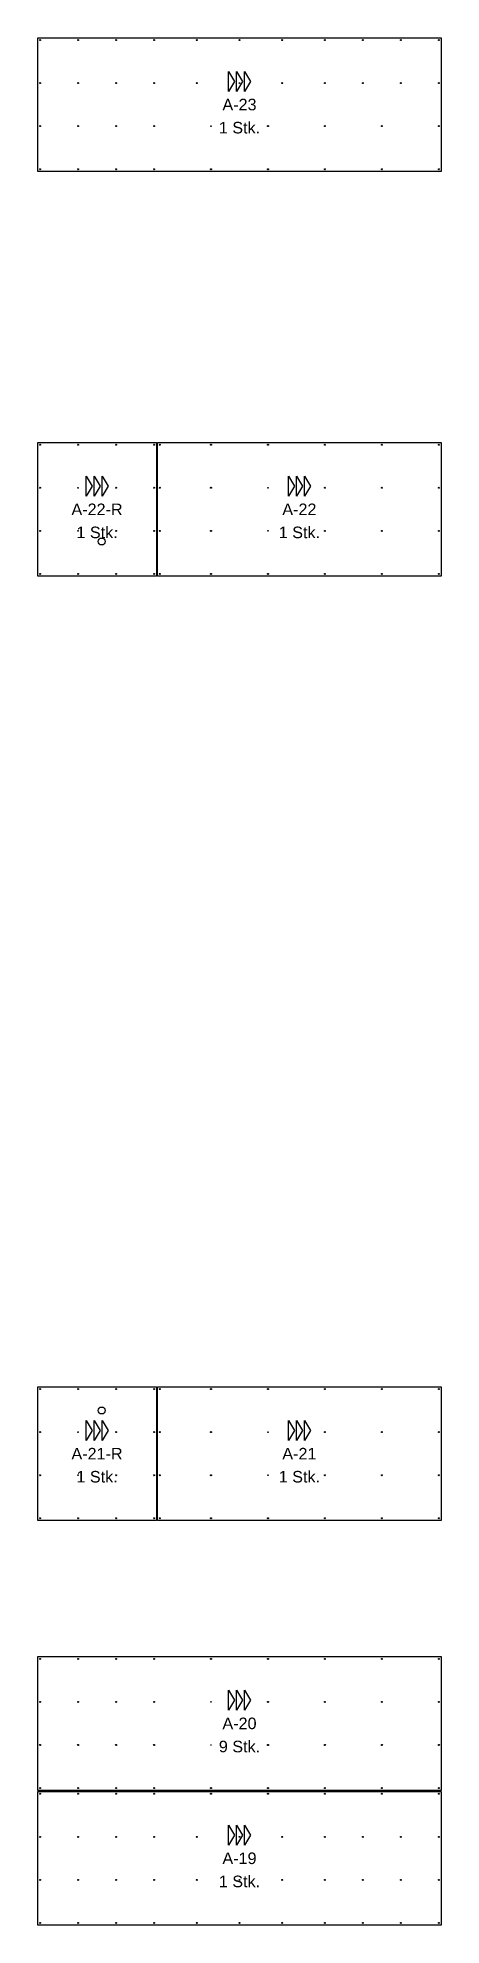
# Model space of a CAD drawing. Header units: millimetres. Extents: x 3800000 to 6300000, y 450000 to 1350000.
# Drawn here: x 5470505 to 5473995, y 901958 to 918282 of the extents above; entities that cross this region are included whole.
import ezdxf

# ---------------------------------------------------------------- set-up
doc = ezdxf.new("R2010")
doc.units = ezdxf.units.MM
for name, color, linetype, true_color in [('ANSICHT Paneel Verlegerichtung', 1, 'Continuous', 0xff0000), ('Bohr', 3, 'Continuous', 0x00ff00), ('Outside', 2, 'Continuous', 0xffff00), ('TXT', 7, 'Continuous', 0xffffff)]:
    doc.layers.add(name, color=color, linetype=linetype, true_color=true_color)
doc.styles.add('Arial Regular', font='arial.ttf')

msp = doc.modelspace()

# ---------------------------------------------------------------- texts
at = {"layer": 'TXT', "char_height": 100, "attachment_point": 5, "style": 'Arial Regular'}
for s, insert, width in [('A-23', (5472249.9, 917703.3), 776.087), ('1 Stk.', (5472250, 917503.3), 857.609), ('A-22-R', (5471017.8, 914203.3), 1078.261), ('A-22', (5472767.8, 914203.3), 773.913), ('1 Stk.', (5471017.9, 914003.3), 857.609), ('1 Stk.', (5472767.9, 914003.3), 857.609), ('A-21-R', (5471017.8, 906036.7), 1078.261), ('A-21', (5472767.8, 906036.7), 738.043), ('1 Stk.', (5471017.9, 905836.7), 857.609), ('1 Stk.', (5472767.9, 905836.7), 857.609), ('A-20', (5472249.9, 903703.3), 776.087), ('9 Stk.', (5472250, 903503.3), 876.087), ('A-19', (5472249.9, 902536.7), 777.174), ('1 Stk.', (5472250, 902336.7), 857.609)]:
    msp.add_mtext(s, dxfattribs=dict(at, insert=insert, width=width))

# ---------------------------------------------------------------- linework, layer by layer
at = {"layer": 'ANSICHT Paneel Verlegerichtung'}
for points in [[(5472154.5, 917817.3), (5472154.5, 917990.9), (5472206.6, 917904.1)], [(5472224, 917817.3), (5472224, 917990.9), (5472276, 917904.1)], [(5472293.4, 917817.3), (5472293.4, 917990.9), (5472345.5, 917904.1)], [(5470922.4, 914317.3), (5470922.4, 914490.9), (5470974.5, 914404.1)], [(5470991.8, 914317.3), (5470991.8, 914490.9), (5471043.9, 914404.1)], [(5471061.2, 914317.3), (5471061.2, 914490.9), (5471113.3, 914404.1)], [(5472672.4, 914317.3), (5472672.4, 914490.9), (5472724.5, 914404.1)], [(5472741.8, 914317.3), (5472741.8, 914490.9), (5472793.9, 914404.1)], [(5472811.2, 914317.3), (5472811.2, 914490.9), (5472863.3, 914404.1)], [(5470922.4, 906150.6), (5470922.4, 906324.2), (5470974.5, 906237.4)], [(5470991.8, 906150.6), (5470991.8, 906324.2), (5471043.9, 906237.4)], [(5471061.2, 906150.6), (5471061.2, 906324.2), (5471113.3, 906237.4)], [(5472672.4, 906150.6), (5472672.4, 906324.2), (5472724.5, 906237.4)], [(5472741.8, 906150.6), (5472741.8, 906324.2), (5472793.9, 906237.4)], [(5472811.2, 906150.6), (5472811.2, 906324.2), (5472863.3, 906237.4)], [(5472154.5, 903817.3), (5472154.5, 903990.9), (5472206.6, 903904.1)], [(5472224, 903817.3), (5472224, 903990.9), (5472276, 903904.1)], [(5472293.4, 903817.3), (5472293.4, 903990.9), (5472345.5, 903904.1)], [(5472154.5, 902650.6), (5472154.5, 902824.2), (5472206.6, 902737.4)], [(5472224, 902650.6), (5472224, 902824.2), (5472276, 902737.4)], [(5472293.4, 902650.6), (5472293.4, 902824.2), (5472345.5, 902737.4)]]:
    msp.add_lwpolyline(points, close=True, dxfattribs=at)
at = {"layer": 'Bohr', "linetype": 'ByBlock', "lineweight": -2}
for centre, radius in [((5470525, 918261.7), 4.25), ((5470853.6, 918261.7), 4.25), ((5471182.1, 918261.7), 4.25), ((5471510.7, 918261.7), 4.25), ((5471880.4, 918261.7), 4.25), ((5472250, 918261.7), 4.25), ((5472619.6, 918261.7), 4.25), ((5472989.3, 918261.7), 4.25), ((5473317.9, 918261.7), 4.25), ((5473646.4, 918261.7), 4.25), ((5473975, 918261.7), 4.25), ((5470525, 917889.4), 4.25), ((5470853.6, 917889.4), 4.25), ((5471182.1, 917889.4), 4.25), ((5471510.7, 917889.4), 4.25), ((5471880.4, 917889.4), 4.25), ((5472250, 917889.4), 2.55), ((5472619.6, 917889.4), 4.25), ((5472989.3, 917889.4), 4.25), ((5473317.9, 917889.4), 4.25), ((5473646.4, 917889.4), 4.25), ((5473975, 917889.4), 4.25), ((5470525, 917517.2), 4.25), ((5470853.6, 917517.2), 4.25), ((5471182.1, 917517.2), 4.25), ((5471510.7, 917517.2), 4.25), ((5472003.6, 917517.2), 2.55), ((5472496.4, 917517.2), 4.25), ((5472989.3, 917517.2), 4.25), ((5473482.1, 917517.2), 4.25), ((5473975, 917517.2), 4.25), ((5470525, 917145), 4.25), ((5470853.6, 917145), 4.25), ((5471182.1, 917145), 4.25), ((5471510.7, 917145), 4.25), ((5472003.6, 917145), 4.25), ((5472496.4, 917145), 4.25), ((5472989.3, 917145), 4.25), ((5473482.1, 917145), 4.25), ((5473975, 917145), 4.25), ((5470525, 914761.7), 4.25), ((5470853.6, 914761.7), 4.25), ((5471182.1, 914761.7), 4.25), ((5471510.7, 914761.7), 4.25), ((5471560.7, 914761.7), 4.25), ((5472003.6, 914761.7), 4.25), ((5472496.4, 914761.7), 4.25), ((5472989.3, 914761.7), 4.25), ((5473482.1, 914761.7), 4.25), ((5473975, 914761.7), 4.25), ((5470525, 914389.4), 4.25), ((5470853.6, 914389.4), 2.55), ((5471182.1, 914389.4), 4.25), ((5471510.7, 914389.4), 4.25), ((5471560.7, 914389.4), 4.25), ((5472003.6, 914389.4), 4.25), ((5472496.4, 914389.4), 2.55), ((5472989.3, 914389.4), 4.25), ((5473482.1, 914389.4), 4.25), ((5473975, 914389.4), 4.25), ((5470525, 914017.2), 4.25), ((5470853.6, 914017.2), 2.55), ((5471182.1, 914017.2), 4.25), ((5471510.7, 914017.2), 4.25), ((5471560.7, 914017.2), 4.25), ((5472003.6, 914017.2), 4.25), ((5472496.4, 914017.2), 2.55), ((5472989.3, 914017.2), 4.25), ((5473482.1, 914017.2), 4.25), ((5473975, 914017.2), 4.25), ((5470525, 913645), 4.25), ((5470853.6, 913645), 4.25), ((5471182.1, 913645), 4.25), ((5471510.7, 913645), 4.25), ((5471560.7, 913645), 4.25), ((5472003.6, 913645), 4.25), ((5472496.4, 913645), 4.25), ((5472989.3, 913645), 4.25), ((5473482.1, 913645), 4.25), ((5473975, 913645), 4.25), ((5470525, 906595), 4.25), ((5470853.6, 906595), 4.25), ((5471182.1, 906595), 4.25), ((5471510.7, 906595), 4.25), ((5471560.7, 906595), 4.25), ((5472003.6, 906595), 4.25), ((5472496.4, 906595), 4.25), ((5472989.3, 906595), 4.25), ((5473482.1, 906595), 4.25), ((5473975, 906595), 4.25), ((5470525, 906222.8), 4.25), ((5470853.6, 906222.8), 2.55), ((5471182.1, 906222.8), 4.25), ((5471510.7, 906222.8), 4.25), ((5471560.7, 906222.8), 4.25), ((5472003.6, 906222.8), 4.25), ((5472496.4, 906222.8), 2.55), ((5472989.3, 906222.8), 4.25), ((5473482.1, 906222.8), 4.25), ((5473975, 906222.8), 4.25), ((5470525, 905850.6), 4.25), ((5470853.6, 905850.6), 2.55), ((5471182.1, 905850.6), 4.25), ((5471510.7, 905850.6), 4.25), ((5471560.7, 905850.6), 4.25), ((5472003.6, 905850.6), 4.25), ((5472496.4, 905850.6), 2.55), ((5472989.3, 905850.6), 4.25), ((5473482.1, 905850.6), 4.25), ((5473975, 905850.6), 4.25), ((5470525, 905478.3), 4.25), ((5470853.6, 905478.3), 4.25), ((5471182.1, 905478.3), 4.25), ((5471510.7, 905478.3), 4.25), ((5471560.7, 905478.3), 4.25), ((5472003.6, 905478.3), 4.25), ((5472496.4, 905478.3), 4.25), ((5472989.3, 905478.3), 4.25), ((5473482.1, 905478.3), 4.25), ((5473975, 905478.3), 4.25), ((5470525, 904261.7), 4.25), ((5470853.6, 904261.7), 4.25), ((5471182.1, 904261.7), 4.25), ((5471510.7, 904261.7), 4.25), ((5472003.6, 904261.7), 4.25), ((5472496.4, 904261.7), 4.25), ((5472989.3, 904261.7), 4.25), ((5473482.1, 904261.7), 4.25), ((5473975, 904261.7), 4.25), ((5470525, 903889.4), 4.25), ((5470853.6, 903889.4), 4.25), ((5471182.1, 903889.4), 4.25), ((5471510.7, 903889.4), 4.25), ((5472003.6, 903889.4), 2.55), ((5472496.4, 903889.4), 4.25), ((5472989.3, 903889.4), 4.25), ((5473482.1, 903889.4), 4.25), ((5473975, 903889.4), 4.25), ((5470525, 903517.2), 4.25), ((5470853.6, 903517.2), 4.25), ((5471182.1, 903517.2), 4.25), ((5471510.7, 903517.2), 4.25), ((5472003.6, 903517.2), 2.55), ((5472496.4, 903517.2), 4.25), ((5472989.3, 903517.2), 4.25), ((5473482.1, 903517.2), 4.25), ((5473975, 903517.2), 4.25), ((5470525, 903145), 4.25), ((5470525, 903095), 4.25), ((5470853.6, 903145), 4.25), ((5470853.6, 903095), 4.25), ((5471182.1, 903145), 4.25), ((5471182.1, 903095), 4.25), ((5471510.7, 903145), 4.25), ((5471510.7, 903095), 4.25), ((5472003.6, 903145), 4.25), ((5472003.6, 903095), 4.25), ((5472496.4, 903145), 4.25), ((5472496.4, 903095), 4.25), ((5472989.3, 903145), 4.25), ((5472989.3, 903095), 4.25), ((5473482.1, 903145), 4.25), ((5473482.1, 903095), 4.25), ((5473975, 903145), 4.25), ((5473975, 903095), 4.25), ((5470525, 902722.8), 4.25), ((5470853.6, 902722.8), 4.25), ((5471182.1, 902722.8), 4.25), ((5471510.7, 902722.8), 4.25), ((5471880.4, 902722.8), 4.25), ((5472250, 902722.8), 2.55), ((5472619.6, 902722.8), 4.25), ((5472989.3, 902722.8), 4.25), ((5473317.9, 902722.8), 4.25), ((5473646.4, 902722.8), 4.25), ((5473975, 902722.8), 4.25), ((5470525, 902350.6), 4.25), ((5470853.6, 902350.6), 4.25), ((5471182.1, 902350.6), 4.25), ((5471510.7, 902350.6), 4.25), ((5471880.4, 902350.6), 4.25), ((5472619.6, 902350.6), 4.25), ((5472989.3, 902350.6), 4.25), ((5473317.9, 902350.6), 4.25), ((5473646.4, 902350.6), 4.25), ((5473975, 902350.6), 4.25), ((5472250, 902350.6), 2.55), ((5470525, 901978.3), 4.25), ((5470853.6, 901978.3), 4.25), ((5471182.1, 901978.3), 4.25), ((5471510.7, 901978.3), 4.25), ((5471880.4, 901978.3), 4.25), ((5472250, 901978.3), 4.25), ((5472619.6, 901978.3), 4.25), ((5472989.3, 901978.3), 4.25), ((5473317.9, 901978.3), 4.25), ((5473646.4, 901978.3), 4.25), ((5473975, 901978.3), 4.25)]:
    msp.add_circle(centre, radius, dxfattribs=at)
at = {"layer": 'Outside', "linetype": 'ByBlock', "lineweight": -2}
for points in [[(5470505, 918281.7), (5473995, 918281.7), (5473995, 917125), (5470505, 917125)], [(5470505, 914781.7), (5471530.7, 914781.7), (5471530.7, 913625), (5470505, 913625)], [(5471540.7, 914781.7), (5473995, 914781.7), (5473995, 913625), (5471540.7, 913625)], [(5470505, 906615), (5471530.7, 906615), (5471530.7, 905458.3), (5470505, 905458.3)], [(5471540.7, 906615), (5473995, 906615), (5473995, 905458.3), (5471540.7, 905458.3)], [(5470505, 904281.7), (5473995, 904281.7), (5473995, 903125), (5470505, 903125)], [(5470505, 903115), (5473995, 903115), (5473995, 901958.3), (5470505, 901958.3)]]:
    msp.add_lwpolyline(points, close=True, dxfattribs=at)
at = {"layer": 'Outside'}
for centre in [(5471057.8, 913925), (5471057.8, 906410)]:
    msp.add_circle(centre, 30, dxfattribs=at)

msp.set_redraw_order([(e.dxf.handle, doc.entitydb.next_handle()) for e in msp.query("TEXT MTEXT ATTDEF DIMENSION ARC_DIMENSION")])  # texts and dimensions are drawn at this point

doc.saveas('drawing.dxf')
